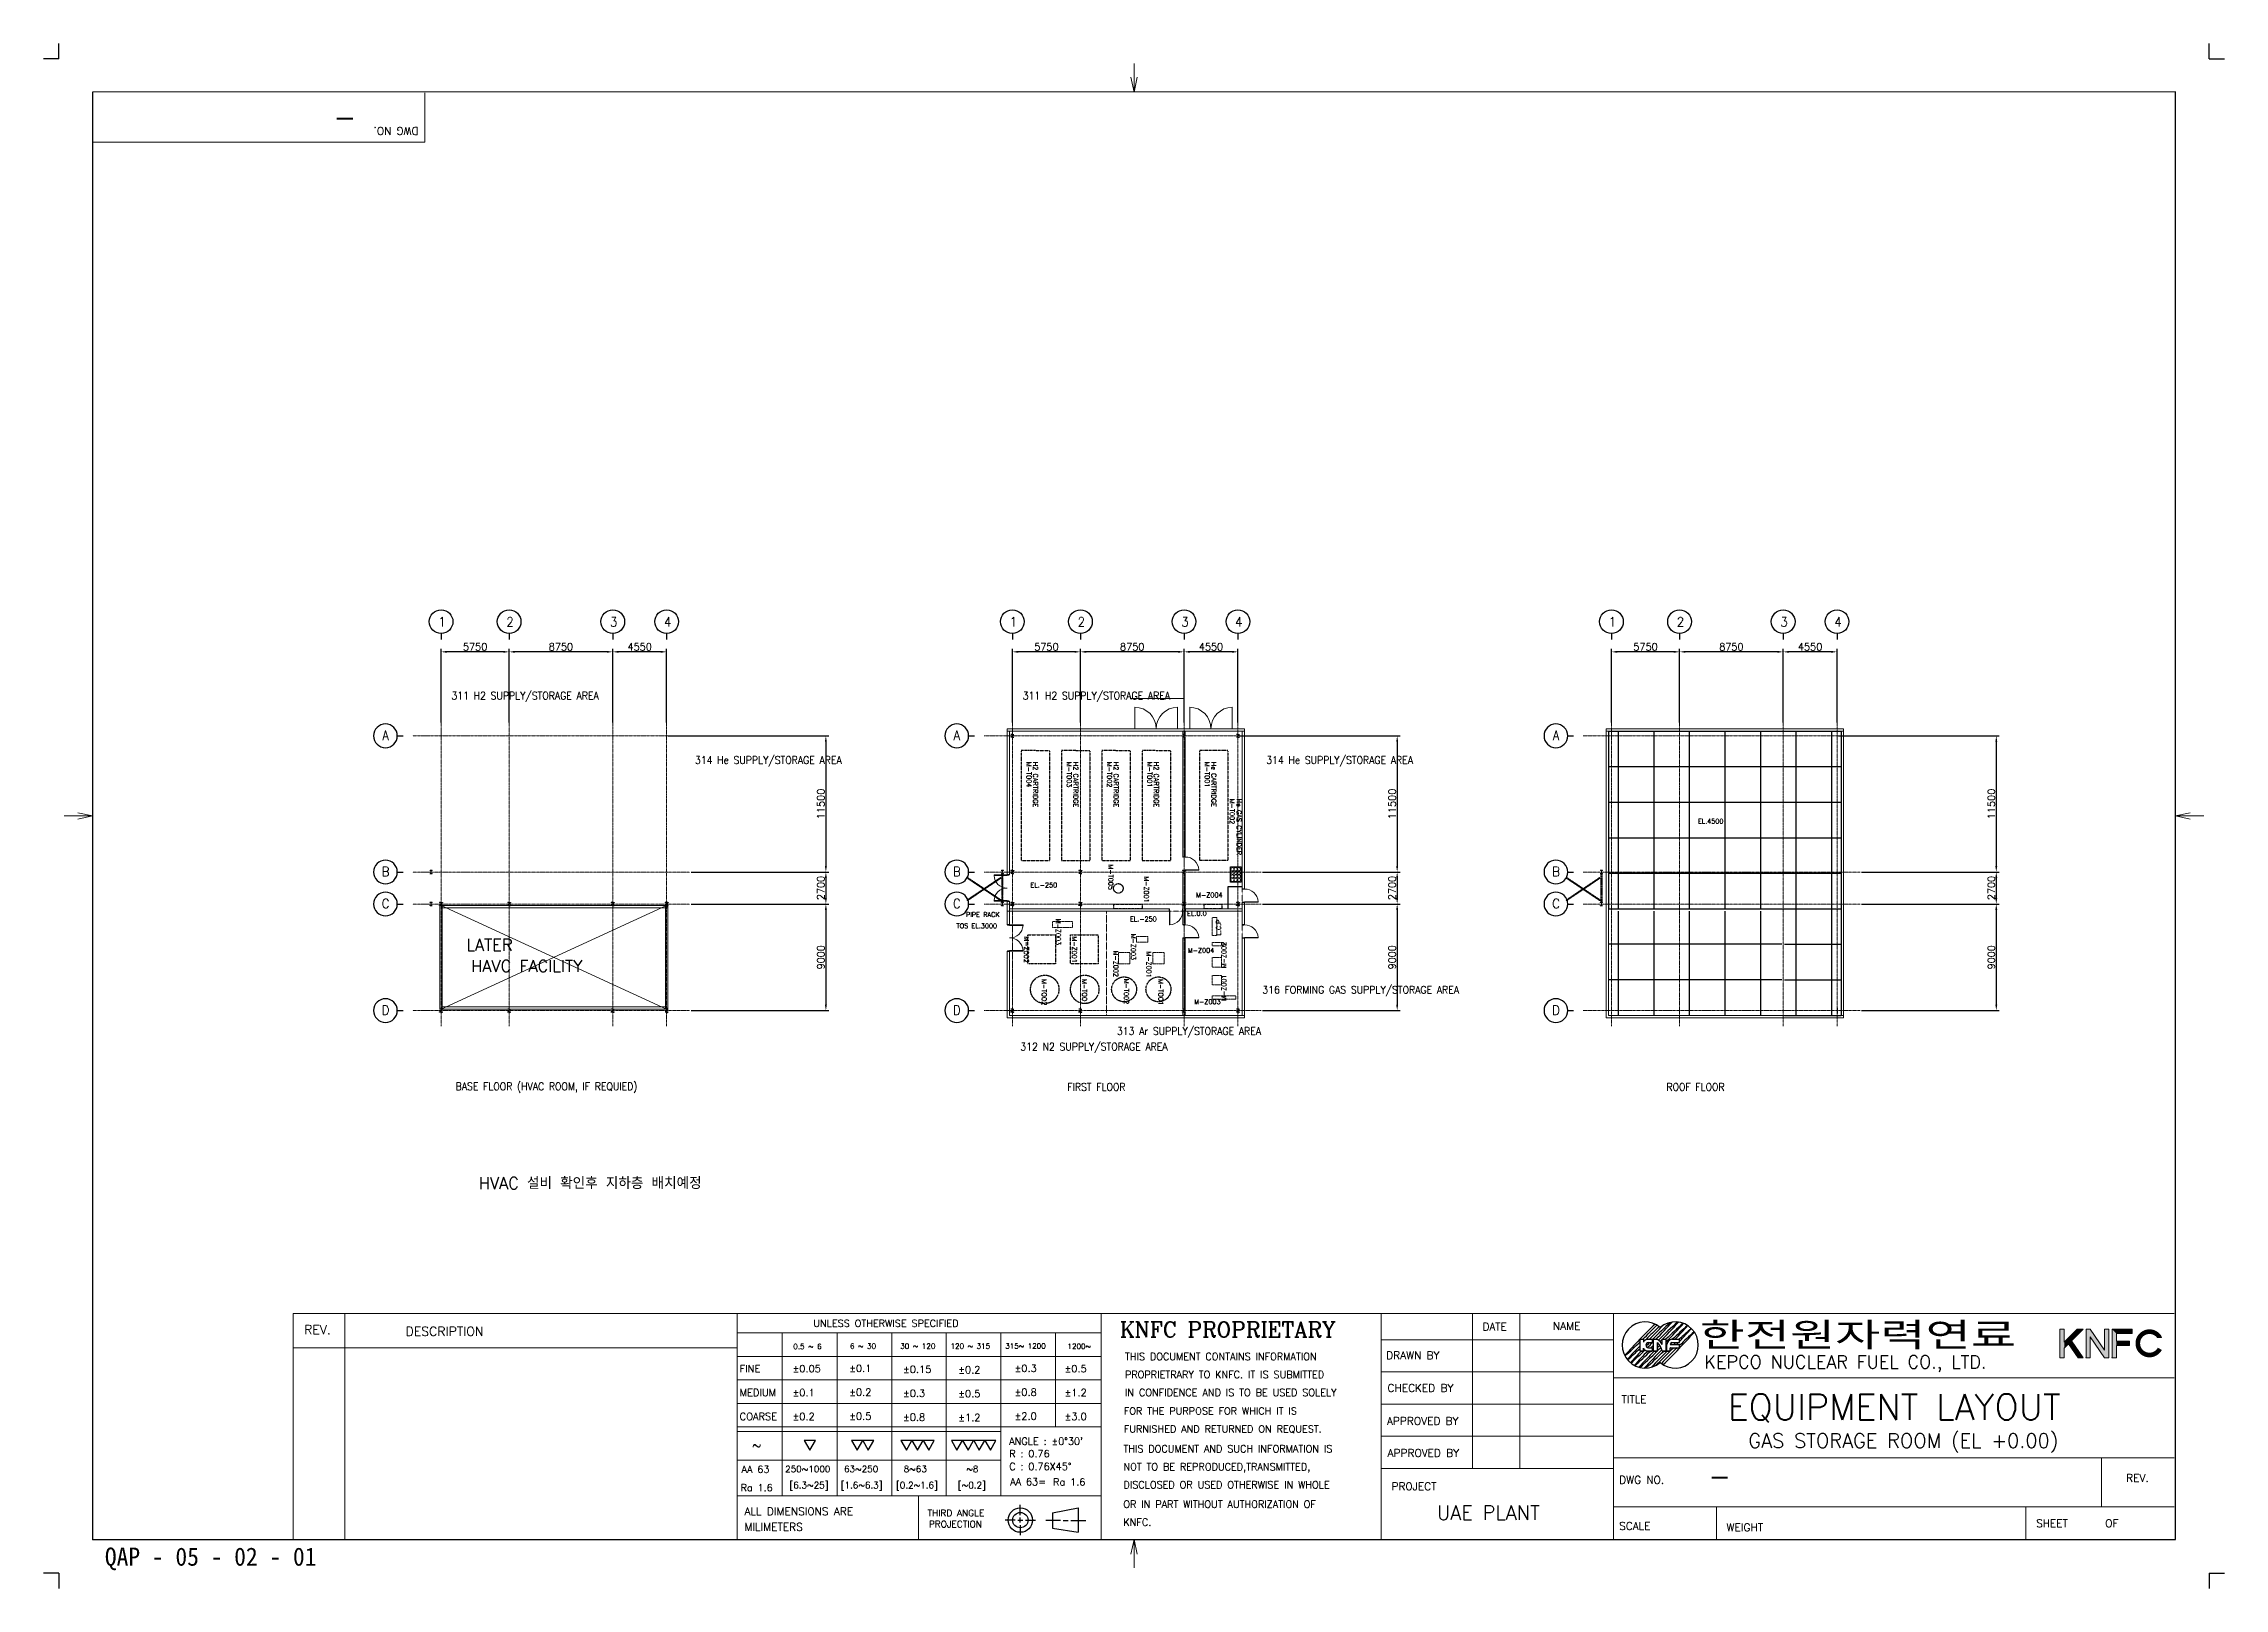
# Model space of a CAD drawing. Extents: x -59767 to 1106559, y -1290 to 1129522.
# Drawn here: x 757159 to 941333, y 999087 to 1129522 of the extents above; entities that cross this region are included whole.
import ezdxf
from ezdxf.enums import TextEntityAlignment as Align

# ---------------------------------------------------------------- set-up
doc = ezdxf.new("R2010")
doc.units = 0
for name, pattern in [('CENTER', [2, 1.25, -0.25, 0.25, -0.25]), ('HID', [3, 2, -1]), ('HIDDEN', [0.375, 0.25, -0.125]), ('MAT2', [15, 5, -1, 1, -1, 1, -1, 5]), ('PHANTOM', [2.5, 1.25, -0.25, 0.25, -0.25, 0.25, -0.25]), ('PHANTOMX2', [5, 2.5, -0.5, 0.5, -0.5, 0.5, -0.5])]:
    doc.linetypes.add(name, pattern=pattern)
doc.layers.get('0').update_dxf_attribs({"linetype": 'CONTINUOUS', "lineweight": 9})
doc.layers.get('Defpoints').update_dxf_attribs({"linetype": 'CONTINUOUS', "lineweight": 9})
for name, color, linetype in [('1', 2, 'CONTINUOUS'), ('15', 1, 'CONTINUOUS'), ('2', 4, 'CONTINUOUS'), ('7', 7, 'CONTINUOUS'), ('ELE', 7, 'CONTINUOUS'), ('HAND', 7, 'PHANTOM'), ('HATCH', 6, 'CONTINUOUS'), ('MARK', 2, 'MAT2'), ('SYMBOL', 7, 'CONTINUOUS'), ('Y', 2, 'CONTINUOUS')]:
    doc.layers.add(name, color=color, linetype=linetype)
for name, color, linetype, lineweight in [('CEN', 1, 'CENTER', 5), ('TEXT', 3, 'CONTINUOUS', 9), ('WALL', 7, 'CONTINUOUS', 9), ('WALL_200', 3, 'CONTINUOUS', 9), ('가상선', 252, 'PHANTOM', 9), ('외형선', 3, 'CONTINUOUS', 9), ('중간선', 5, 'CONTINUOUS', 9), ('치수선', 6, 'CONTINUOUS', 9)]:
    doc.layers.add(name, color=color, linetype=linetype, lineweight=lineweight)
doc.styles.add('ROMANC', font='romanc.shx', dxfattribs={"bigfont": 'whtgtxt.shx'})
doc.styles.add('ROMANS', font='romans.shx', dxfattribs={"bigfont": 'whgtxt.shx'})
doc.styles.add('ROMANT', font='ROMANT.SHX')
doc.styles.get("Standard").update_dxf_attribs({"font": 'romans.shx', "bigfont": 'whtgtxt.shx'})
doc.styles.add('굴림체', font='')
doc.styles.get('굴림체').set_extended_font_data('GulimChe')
doc.dimstyles.new('ISO-25', dxfattribs={"dimscale": 200, "dimtxt": 3, "dimasz": 2.5, "dimexe": 1.25, "dimexo": 0.625, "dimtad": 1, "dimdec": 0, "dimdsep": 46, "dimtxsty": 'Standard', "dimcen": 2.5, "dimadec": 0, "dimazin": 0, "dimtp": 0.1, "dimtm": 0.1, "dimtfac": 0.6, "dimtdec": 0, "dimtmove": 0, "dimatfit": 3, "dimfxl": 1, "dimtvp": 1, "dimtolj": 1, "dimarcsym": 0})

msp = doc.modelspace()

# ---------------------------------------------------------------- texts
at = {"layer": '1', "linetype": 'Continuous', "style": 'ROMANS'}
msp.add_text('DWG NO.', height=652.84, rotation=179.999979, dxfattribs=at).set_placement((788818.8, 1122471))
at = {"layer": '1', "linetype": 'Continuous'}
for s, height, style, p in [('REV.', 771.07, 'ROMANS', (779165.8, 1020549.5)), ('DESCRIPTION', 771.075, 'ROMANS', (787730.9, 1020401.3)), ('UNLESS OTHERWISE SPECIFIED', 598.44, 'ROMANS', (822169, 1021167.3)), ('KNFC PROPRIETARY', 1305.687, 'ROMANC', (848055.8, 1020291.1)), ('DATE', 652.84, 'ROMANS', (878669.5, 1020859.9)), ('NAME', 652.84, 'ROMANS', (884625.1, 1020913.9)), ('0.5 ~ 6', 443.39, 'ROMANS', (820471.6, 1019295.5)), ('6 ~ 30', 443.39, 'ROMANS', (825257.5, 1019325.4)), ('30 ~ 120', 443.39, 'ROMANS', (829505, 1019325.4)), ('120 ~ 315', 443.39, 'ROMANS', (833752.5, 1019325.4)), ('315~ 1200', 443.39, 'ROMANS', (838370, 1019332)), ('1200~ ', 443.39, 'ROMANS', (843631, 1019302.1)), ('THIS DOCUMENT CONTAINS INFORMATION', 598.44, 'ROMANS', (848482.4, 1018366.6)), ('DRAWN BY', 652.84, 'ROMANS', (870549.1, 1018446.4)), ('KEPCO NUCLEAR FUEL CO., LTD.', 1088.072, 'ROMANT', (897414.2, 1017664.8)), ('FINE', 609.66, 'ROMANS', (815942.1, 1017333.6)), ('%%P0.05', 609.66, 'ROMANS', (820399.9, 1017333.6)), ('%%P0.1', 609.66, 'ROMANS', (825185.8, 1017363.5)), ('%%P0.15', 609.66, 'ROMANS', (829732.4, 1017273.9)), ('%%P0.2', 609.66, 'ROMANS', (834398.7, 1017244)), ('%%P0.3', 609.66, 'ROMANS', (839154.7, 1017363.5)), ('%%P0.5', 609.66, 'ROMANS', (843372.3, 1017333.6)), ('PROPRIETRARY TO KNFC. IT IS SUBMITTED', 598.44, 'ROMANS', (848482.4, 1016846.6)), ('MEDIUM', 609.66, 'ROMANS', (815942.1, 1015314.8)), ('%%P0.1', 609.66, 'ROMANS', (820399.9, 1015314.8)), ('%%P0.2', 609.66, 'ROMANS', (825185.8, 1015344.7)), ('%%P0.3', 609.66, 'ROMANS', (829732.4, 1015255)), ('%%P0.5', 609.66, 'ROMANS', (834398.7, 1015225.2)), ('%%P0.8', 609.66, 'ROMANS', (839154.7, 1015344.7)), ('%%P1.2', 609.66, 'ROMANS', (843372.3, 1015314.8)), ('IN CONFIDENCE AND IS TO BE USED SOLELY', 598.44, 'ROMANS', (848482.4, 1015326.5)), ('CHECKED BY', 652.84, 'ROMANS', (870655.6, 1015681.2)), ('TITLE', 652.84, 'ROMANS', (890412.6, 1014718)), ('COARSE', 609.66, 'ROMANS', (815942.1, 1013296)), ('%%P0.2', 609.66, 'ROMANS', (820399.9, 1013296)), ('%%P0.5', 609.66, 'ROMANS', (825185.8, 1013325.8)), ('%%P0.8', 609.66, 'ROMANS', (829732.4, 1013236.2)), ('%%P1.2', 609.66, 'ROMANS', (834398.7, 1013206.3)), ('%%P2.0', 609.66, 'ROMANS', (839154.7, 1013325.8)), ('%%P3.0', 609.66, 'ROMANS', (843372.3, 1013296)), ('FOR THE PURPOSE FOR WHICH IT IS', 598.44, 'ROMANS', (848383.8, 1013767.2)), ('APPROVED BY', 652.843, 'ROMANS', (870613, 1012896.3)), ('~', 771.1, 'ROMANS', (816986.9, 1010782.5)), ("ANGLE : %%P0%%D30'", 598.44, 'ROMANS', (838710.5, 1011215)), ('THIS DOCUMENT AND SUCH INFORMATION IS', 598.44, 'ROMANS', (848356.9, 1010573.1)), ('FURNISHED AND RETURNED ON REQUEST.', 598.44, 'ROMANS', (848383.8, 1012247.2)), ('AA 63', 598.44, 'ROMANS', (816105.6, 1008834.5)), ('C : 0.76X45%%D', 598.44, 'ROMANS', (838710.5, 1009080.4)), ('R : 0.76', 598.44, 'ROMANS', (838710.5, 1010167.9)), ('NOT TO BE REPRODUCED,TRANSMITTED,', 598.44, 'ROMANS', (848356.9, 1009053.1)), ('APPROVED BY', 652.843, 'ROMANS', (870660.9, 1010192.8)), ('Ra 1.6', 598.44, 'ROMANS', (816022, 1007288.8)), ('AA 63=', 598.44, 'ROMANS', (838791.1, 1007787.3)), ('Ra 1.6', 598.44, 'ROMANS', (842414.5, 1007772.1)), ('DISCLOSED OR USED OTHERWISE IN WHOLE', 598.44, 'ROMANS', (848356.9, 1007533)), ('PROJECT', 652.84, 'ROMANS', (870987.7, 1007369.8)), ('DWG NO.', 652.84, 'ROMANS', (890220.9, 1007924.6)), ('REV.', 652.84, 'ROMANS', (933046.2, 1008091.8)), ('ALL DIMENSIONS ARE', 652.843, 'ROMANS', (816342.5, 1005264.1)), ('THIRD ANGLE', 556.887, 'ROMANS', (831804.2, 1005173)), ('OR IN PART WITHOUT AUTHORIZATION OF', 598.44, 'ROMANS', (848345.3, 1005897)), ('UAE PLANT', 1200, 'ROMANS', (874827.5, 1004882.5)), ('MILIMETERS', 652.84, 'ROMANS', (816342.5, 1003954.9)), ('PROJECTION', 556.89, 'ROMANS', (831922.8, 1004236.7)), ('KNFC.', 598.44, 'ROMANS', (848345.3, 1004377)), ('SCALE', 652.84, 'ROMANS', (890215.2, 1004029.4)), ('WEIGHT', 652.84, 'ROMANS', (899297.5, 1003908.1)), ('SHEET      OF', 652.843, 'ROMANS', (925427.4, 1004260.8))]:
    msp.add_text(s, height=height, dxfattribs=dict(at, style=style)).set_placement(p)
at = {"layer": '1', "style": '굴림체', "width": 1.5}
msp.add_text('한전원자력연료', height=2027.76, dxfattribs=at).set_placement((897014.2, 1019499.3))
at = {"layer": '1'}
for s, height, style, p in [('250~1000', 544.04, 'ROMANS', (819782.8, 1008895.3)), ('63~250', 544.04, 'ROMANS', (824757.3, 1008895.3)), ('8~63', 544.04, 'ROMANS', (829791.4, 1008895.3)), ('~8', 544.04, 'ROMANS', (835078.5, 1008895.3)), ('[6.3~25]', 544.04, 'ROMANS', (820142.5, 1007531.9)), ('[1.6~6.3]', 544.04, 'ROMANS', (824471.1, 1007531.9)), ('[0.2~1.6]', 544.04, 'ROMANS', (829142.3, 1007531.9)), ('[~0.2]', 544.04, 'ROMANS', (834361.9, 1007531.9)), ('QAP - 05 - 02 - 01', 1536.181, '굴림체', (762332.7, 1001000.9))]:
    msp.add_text(s, height=height, dxfattribs=dict(at, style=style)).set_placement(p)
at = {"layer": 'TEXT', "color": 7, "style": 'ROMANS', "width": 0.9}
for s, p in [('1', (790804.7, 1080698.8)), ('2', (796554.7, 1080698.8)), ('3', (805304.7, 1080698.8)), ('4', (809854.7, 1080698.8)), ('1', (839052.9, 1080698.8)), ('2', (844802.9, 1080698.8)), ('3', (853552.9, 1080698.8)), ('4', (858102.9, 1080698.8)), ('1', (889650.1, 1080698.8)), ('2', (895400.1, 1080698.8)), ('3', (904150.1, 1080698.8)), ('4', (908700.1, 1080698.8)), ('A', (786042.3, 1071112.9)), ('A', (834290.6, 1071112.9)), ('A', (884887.8, 1071112.9)), ('B', (786042.3, 1059612.9)), ('B', (834290.6, 1059612.9)), ('B', (884887.8, 1059612.9)), ('C', (786042.3, 1056912.9)), ('C', (834290.6, 1056912.9)), ('C', (884887.8, 1056912.9)), ('D', (786042.3, 1047912.7)), ('D', (834290.6, 1047912.7)), ('D', (884887.8, 1047912.7))]:
    msp.add_text(s, height=800, dxfattribs=at).set_placement(p, align=Align.MIDDLE)
at = {"layer": 'TEXT', "lineweight": 9}
for s, p in [('M-T004', (840178.2, 1068883.6)), ('H2 CARTRIDGE', (840729.6, 1068883.6)), ('M-T003', (843578.2, 1068883.6)), ('H2 CARTRIDGE', (844129.6, 1068883.6)), ('M-T002', (846978.2, 1068883.6)), ('H2 CARTRIDGE', (847529.6, 1068883.6)), ('M-T001', (850378.2, 1068883.6)), ('H2 CARTRIDGE', (850929.6, 1068883.6)), ('M-T001', (855235.7, 1068883.6)), ('He CARTRIDGE', (855787.2, 1068883.6)), ('M-T002', (857334.7, 1065769.9)), ('He GAS CYLINDER', (857919.1, 1065769.9)), ('M-T005', (847088.2, 1060221.3)), ('M-Z001', (850090.7, 1059215)), ('M-Z003', (842655.7, 1055633.8)), ('M-Z002', (839961.4, 1054135.6)), ('M-Z001', (844011, 1054135.6)), ('M-Z003', (848998.1, 1054371)), ('M-Z002', (847518.5, 1052939.7)), ('M-Z001', (850308.9, 1052872.9)), ('M-TOO2', (841469.8, 1050542.4)), ('M-TOO1', (844876, 1050542.4)), ('M-T002', (848409.2, 1050573.3)), ('M-TOO1', (851309.2, 1050542.2))]:
    msp.add_text(s, height=400, rotation=270, dxfattribs=at).set_placement(p)
for s, p in [('EL.4500', (896868.5, 1063541.4)), ('EL.-250', (840492.8, 1058155.4)), ('M-Z004', (854497.1, 1057312)), ('PIPE RACK', (835054.8, 1055663)), ('EL.-250', (848902.5, 1055287.2)), ('EL.0.0', (853733, 1055751.6)), ('TOS EL.3000', (834252, 1054707.4)), ('M-Z004', (853794.6, 1052639)), ('M-Z003', (854331.9, 1048303.2))]:
    msp.add_text(s, height=400, dxfattribs=at).set_placement(p, align=Align.BOTTOM_LEFT)
for s, p in [('L.C.P', (856710.5, 1054204.7)), ('M-Z002', (857160.6, 1051441.3)), ('M-Z001', (857160.6, 1048686.8))]:
    msp.add_text(s, height=400, rotation=90, dxfattribs=at).set_placement(p, align=Align.BOTTOM_LEFT)
at = {"layer": 'TEXT'}
for s, p in [('LATER', (794811.3, 1053422.7)), ('HAVC FACILITY', (797954.9, 1051635.1)), ('HVAC 설비 확인후 지하층 배치예정', (803321.2, 1033355.5))]:
    msp.add_text(s, height=1000, dxfattribs=at).set_placement(p, align=Align.MIDDLE)
at = {"layer": 'TEXT', "color": 2}
msp.add_text('GAS STORAGE ROOM (EL +0.00)', height=1200, dxfattribs=at).set_placement((914215.8, 1011476.8), align=Align.MIDDLE)
at = {"layer": 'TEXT', "color": 2, "insert": (899379.6, 1015496.8), "char_height": 2172.377, "attachment_point": 1, "style": 'ROMANS'}
msp.add_mtext_dynamic_manual_height_columns('{\\C2;EQUIPMENT LAYOUT}', width=35001.154, gutter_width=20, heights=[-2379.3], dxfattribs=at)
at = {"layer": 'Y', "linetype": 'Continuous', "style": 'ROMANS', "width": 0.9}
for s, p in [('311 H2 SUPPLY/STORAGE AREA', (797821, 1074421.3)), ('311 H2 SUPPLY/STORAGE AREA', (846069.3, 1074421.3)), ('314 He SUPPLY/STORAGE AREA', (818361.9, 1068980.6)), ('314 He SUPPLY/STORAGE AREA', (866610.2, 1068980.6)), ('316 FORMING GAS SUPPLY/STORAGE AREA', (868388.6, 1049583.9)), ('313 Ar SUPPLY/STORAGE AREA', (853888.1, 1046097.4)), ('312 N2 SUPPLY/STORAGE AREA', (845865, 1044781.9)), ('BASE FLOOR (HVAC ROOM, IF REQUIED)', (799631.7, 1041428.5)), ('FIRST FLOOR', (846069.3, 1041428.5)), ('ROOF FLOOR', (896666.5, 1041428.5))]:
    msp.add_text(s, height=640, dxfattribs=at).set_placement(p, align=Align.MIDDLE)
at = {"layer": '외형선', "insert": (783558.9, 1122187.3), "char_height": 1737.9, "attachment_point": 1, "rotation": 180, "style": 'ROMANS'}
msp.add_mtext_dynamic_manual_height_columns('{\\C2;-}', width=364.69, gutter_width=20, heights=[-1737.9], dxfattribs=at)
at = {"layer": '외형선', "insert": (897742.4, 1009438.7), "char_height": 1737.9, "attachment_point": 1, "style": 'ROMANS'}
msp.add_mtext_dynamic_manual_height_columns('{\\C2;-}', width=304.93, gutter_width=20, heights=[-1737.9], dxfattribs=at)

# ---------------------------------------------------------------- blocks, each defined once
blk = doc.blocks.new('H25')
at = {"color": 3}
for p, q in [((-125, 0), (-125, 125)), ((-125, 125), (-111, 125)), ((-125, 0), (-125, -125)), ((-111, 21), (-111, 125)), ((-95, 5), (0, 5)), ((95, 5), (0, 5)), ((111, 21), (111, 125)), ((125, 125), (111, 125)), ((125, 0), (125, 125)), ((125, 0), (125, -125)), ((-125, -125), (-111, -125)), ((-111, -21), (-111, -125)), ((-95, -5), (0, -5)), ((95, -5), (0, -5)), ((111, -21), (111, -125)), ((125, -125), (111, -125))]:
    blk.add_line(p, q, dxfattribs=at)
for centre, start, end in [((-95, 21), 180, 270), ((95, 21), 270, 0), ((-95, -21), 90, 180), ((95, -21), 0, 90)]:
    blk.add_arc(centre, 16, start, end, dxfattribs=at)
blk = doc.blocks.new('BUBBLE')
blk.add_line((0, -600), (0, -900))
blk.add_circle((0, 0), 600)
blk = doc.blocks.new('*D664')
at = {"layer": 'Defpoints', "color": 0}
for p in [(838973, 1078166), (838973, 1072074), (844723, 1072074)]:
    blk.add_point(p, dxfattribs=at)
at = {"layer": '치수선', "color": 0, "lineweight": -2}
for p, q in [((838973, 1072199), (838973, 1078416)), ((844223, 1078166), (839473, 1078166)), ((844723, 1072199), (844723, 1078416))]:
    blk.add_line(p, q, dxfattribs=at)
at = {"layer": '치수선', "color": 0}
for points in [[(839473, 1078250), (839473, 1078083), (838973, 1078166)], [(844223, 1078083), (844223, 1078250), (844723, 1078166)]]:
    blk.add_solid(points, dxfattribs=at)
at = {"layer": '치수선', "color": 0, "insert": (841848, 1078591), "char_height": 600, "attachment_point": 5}
blk.add_mtext('\\A1;5750', dxfattribs=at)
blk = doc.blocks.new('*D665')
at = {"layer": 'Defpoints', "color": 0}
for p in [(844723, 1078166), (844723, 1072074), (853473, 1072074)]:
    blk.add_point(p, dxfattribs=at)
at = {"layer": '치수선', "color": 0, "lineweight": -2}
for p, q in [((844723, 1072199), (844723, 1078416)), ((852973, 1078166), (845223, 1078166)), ((853473, 1072199), (853473, 1078416))]:
    blk.add_line(p, q, dxfattribs=at)
at = {"layer": '치수선', "color": 0}
for points in [[(845223, 1078250), (845223, 1078083), (844723, 1078166)], [(852973, 1078083), (852973, 1078250), (853473, 1078166)]]:
    blk.add_solid(points, dxfattribs=at)
at = {"layer": '치수선', "color": 0, "insert": (849098, 1078591), "char_height": 600, "attachment_point": 5}
blk.add_mtext('\\A1;8750', dxfattribs=at)
blk = doc.blocks.new('*D666')
at = {"layer": 'Defpoints', "color": 0}
for p in [(853473, 1078166), (853473, 1072074), (858023, 1072074)]:
    blk.add_point(p, dxfattribs=at)
at = {"layer": '치수선', "color": 0, "lineweight": -2}
for p, q in [((853473, 1072199), (853473, 1078416)), ((857523, 1078166), (853973, 1078166)), ((858023, 1072199), (858023, 1078416))]:
    blk.add_line(p, q, dxfattribs=at)
at = {"layer": '치수선', "color": 0}
for points in [[(853973, 1078250), (853973, 1078083), (853473, 1078166)], [(857523, 1078083), (857523, 1078250), (858023, 1078166)]]:
    blk.add_solid(points, dxfattribs=at)
at = {"layer": '치수선', "color": 0, "insert": (855748, 1078591), "char_height": 600, "attachment_point": 5}
blk.add_mtext('\\A1;4550', dxfattribs=at)
blk = doc.blocks.new('*D667')
at = {"layer": 'Defpoints', "color": 0}
for p in [(858028, 1071073), (859972, 1059574), (871473, 1059574)]:
    blk.add_point(p, dxfattribs=at)
at = {"layer": '치수선', "color": 0, "lineweight": -2}
for p, q in [((858153, 1071073), (871723, 1071073)), ((871473, 1070573), (871473, 1060074)), ((860097, 1059574), (871723, 1059574))]:
    blk.add_line(p, q, dxfattribs=at)
at = {"layer": '치수선', "color": 0}
for points in [[(871556, 1070573), (871389, 1070573), (871473, 1071073)], [(871389, 1060074), (871556, 1060074), (871473, 1059574)]]:
    blk.add_solid(points, dxfattribs=at)
at = {"layer": '치수선', "color": 0, "insert": (871048, 1065323), "char_height": 600, "attachment_point": 5, "rotation": 90}
blk.add_mtext('\\A1;11500', dxfattribs=at)
blk = doc.blocks.new('*D668')
at = {"layer": 'Defpoints', "color": 0}
for p in [(859972, 1059574), (859972, 1056874), (871473, 1056874)]:
    blk.add_point(p, dxfattribs=at)
at = {"layer": '치수선', "color": 0, "lineweight": -2}
for p, q in [((860097, 1059574), (871723, 1059574)), ((871473, 1059074), (871473, 1057374)), ((860097, 1056874), (871723, 1056874))]:
    blk.add_line(p, q, dxfattribs=at)
at = {"layer": '치수선', "color": 0}
for points in [[(871556, 1059074), (871389, 1059074), (871473, 1059574)], [(871389, 1057374), (871556, 1057374), (871473, 1056874)]]:
    blk.add_solid(points, dxfattribs=at)
at = {"layer": '치수선', "color": 0, "insert": (871048, 1058224), "char_height": 600, "attachment_point": 5, "rotation": 90}
blk.add_mtext('\\A1;2700', dxfattribs=at)
blk = doc.blocks.new('*D669')
at = {"layer": 'Defpoints', "color": 0}
for p in [(859972, 1056874), (859972, 1047873), (871473, 1047873)]:
    blk.add_point(p, dxfattribs=at)
at = {"layer": '치수선', "color": 0, "lineweight": -2}
for p, q in [((860097, 1056874), (871723, 1056874)), ((871473, 1056374), (871473, 1048373)), ((860097, 1047873), (871723, 1047873))]:
    blk.add_line(p, q, dxfattribs=at)
at = {"layer": '치수선', "color": 0}
for points in [[(871556, 1056374), (871389, 1056374), (871473, 1056874)], [(871389, 1048373), (871556, 1048373), (871473, 1047873)]]:
    blk.add_solid(points, dxfattribs=at)
at = {"layer": '치수선', "color": 0, "insert": (871048, 1052373), "char_height": 600, "attachment_point": 5, "rotation": 90}
blk.add_mtext('\\A1;9000', dxfattribs=at)
blk = doc.blocks.new('31')
blk.add_lwpolyline([(0, 0), (1.73, 3), (-1.73, 3)], close=True)
blk = doc.blocks.new('TEST1')
at = {"lineweight": 30}
for p, q in [((3.25, 1.04), (3.86, 1.04)), ((3.25, -1.1), (3.25, 1.04)), ((3.86, 1.04), (3.86, 0.52)), ((4.48, 1.04), (5.54, 1.04)), ((4.78, 0.43), (5.54, 0.43)), ((5.54, 0.43), (5.54, 1.04)), ((5.7, 1.04), (6.31, 1.04)), ((5.7, -1.11), (5.7, 1.03)), ((6.4, -1.11), (6.4, 0.43)), ((7.29, 1.04), (7.99, 1.04)), ((7.29, 0.12), (7.29, 1.04)), ((7.99, -1.1), (7.99, 1.04)), ((8.14, -1.1), (8.14, 0.12)), ((8.75, 0.12), (10.43, 0.12)), ((9.06, 1.04), (10.43, 1.04)), ((9.06, 0.43), (10.43, 0.43)), ((10.43, 0.43), (10.43, 1.04)), ((10.43, -0.49), (10.43, 0.12)), ((3.25, -1.1), (3.86, -1.1)), ((3.86, -1.1), (3.86, -0.58)), ((5.54, -1.1), (4.48, -1.1)), ((4.48, -1.1), (5.39, -1.1)), ((4.78, -0.49), (5.54, -0.49)), ((5.54, -1.1), (5.54, -0.49)), ((6.4, -1.1), (5.7, -1.1)), ((5.7, -1.1), (6.4, -1.1)), ((7.99, -1.1), (7.29, -1.1)), ((7.29, -1.1), (7.74, -1.1)), ((7.29, -1.1), (7.99, -1.1)), ((8.75, -1.1), (8.14, -1.1)), ((8.14, -1.1), (8.75, -1.1)), ((8.14, -1.1), (8.75, -1.1)), ((8.75, -0.49), (10.43, -0.49)), ((8.75, -1.1), (8.75, -0.49))]:
    blk.add_line(p, q, dxfattribs=at)
for p, q in [((3.86, -1.1), (3.25, -1.1)), ((6.31, -1.1), (6.4, -1.1))]:
    blk.add_line(p, q)
for centre, radius, start, end in [((4.2, 0), 4.2, 49.4584, 310.5416), ((87.12, -80.55), 115.36, 132.7964, 135.0048), ((-75.74, 82.31), 115.36, 315.2104, 317.3582), ((87.72, -81.14), 115.36, 132.3043, 134.6805), ((-75.14, 81.72), 115.36, 315.3296, 317.7507), ((9.65, 0), 4.2, 229.4584, 130.5416), ((85.94, -79.36), 115.36, 133.874, 137.817), ((-76.92, 83.5), 115.36, 312.1643, 314.0274), ((-76.92, 83.5), 115.36, 314.3739, 316.1808), ((86.53, -79.96), 115.36, 133.7708, 135.4371), ((87.12, -80.55), 115.36, 135.4167, 135.8503), ((-75.74, 82.31), 115.36, 314.1514, 314.7812), ((-76.33, 82.9), 115.36, 314.7937, 316.528), ((-75.74, 82.31), 115.36, 314.7958, 314.9024), ((-75.14, 81.72), 115.36, 314.9791, 315.0904), ((88.31, -81.74), 115.36, 134.6168, 134.6897), ((-72.77, 79.34), 115.36, 314.0522, 318.127), ((88.31, -81.74), 115.36, 132.0329, 134.1492), ((-74.55, 81.12), 115.36, 315.6822, 317.9877), ((88.9, -82.33), 115.36, 134.4343, 134.5406), ((-73.96, 80.53), 115.36, 315.8116, 316.0228), ((88.9, -82.33), 115.36, 131.8863, 133.7245), ((89.5, -82.92), 115.36, 133.7372, 133.9562), ((-73.96, 80.53), 115.36, 316.443, 318.1203), ((-73.36, 79.94), 115.36, 316.2212, 316.4309), ((89.5, -82.92), 115.36, 131.8346, 133.2965), ((-73.36, 79.94), 115.36, 316.5833, 318.1658), ((90.09, -83.52), 115.36, 131.8676, 133.671), ((86.53, -79.96), 115.36, 136.2106, 137.9077), ((-76.33, 82.9), 115.36, 312.0873, 313.619), ((87.12, -80.55), 115.36, 136.4723, 137.9111), ((-75.74, 82.31), 115.36, 312.0944, 313.816), ((87.72, -81.14), 115.36, 136.0645, 137.8303), ((-75.14, 81.72), 115.36, 312.1892, 314.1187), ((88.31, -81.74), 115.36, 135.6538, 137.657), ((-74.55, 81.12), 115.36, 312.3891, 315.0176), ((88.9, -82.33), 115.36, 135.0755, 137.3638), ((-73.96, 80.53), 115.36, 312.7425, 314.959), ((87.72, -81.14), 115.36, 135.3155, 135.6416), ((89.5, -82.92), 115.36, 134.8238, 136.8594), ((-75.14, 81.72), 115.36, 314.382, 314.4878), ((-73.36, 79.94), 115.36, 313.4685, 315.7994), ((88.31, -81.74), 115.36, 134.9315, 135.2383), ((90.09, -83.52), 115.36, 133.9688, 135.9824), ((-73.96, 80.53), 115.36, 315.262, 315.3698), ((89.5, -82.92), 115.36, 134.3917, 134.422)]:
    blk.add_arc(centre, radius, start, end)
for centre, radius, start, end in [((4.7, 0.15), 0.916, 104.4213, 156.3078), ((4.78, -0.03), 0.458, 90, 270), ((4.72, -1.5), 3.03, 32.2526, 56.381), ((4.48, -1.71), 2.87, 12.1793, 48.0482), ((9.06, 0.12), 0.916, 90, 180), ((9.06, 0.12), 0.305, 90, 180), ((4.7, -0.21), 0.916, 203.6922, 255.5787)]:
    blk.add_arc(centre, radius, start, end, dxfattribs=at)
at = {"lineweight": 30, "start_tangent": (0.995037, -0.099504), "end_tangent": (0.995037, -0.099504)}
blk.add_spline([(6.31, 1.04), (6.4, 1.03), (6.31, 1.04)], degree=3, dxfattribs=at)
blk = doc.blocks.new('*D670')
at = {"layer": 'Defpoints', "color": 0}
for p in [(889571, 1078166), (889571, 1072074), (895321, 1072074)]:
    blk.add_point(p, dxfattribs=at)
at = {"layer": '치수선', "color": 0, "lineweight": -2}
for p, q in [((889571, 1072199), (889571, 1078416)), ((894821, 1078166), (890071, 1078166)), ((895321, 1072199), (895321, 1078416))]:
    blk.add_line(p, q, dxfattribs=at)
at = {"layer": '치수선', "color": 0}
for points in [[(890071, 1078250), (890071, 1078083), (889571, 1078166)], [(894821, 1078083), (894821, 1078250), (895321, 1078166)]]:
    blk.add_solid(points, dxfattribs=at)
at = {"layer": '치수선', "color": 0, "insert": (892446, 1078591), "char_height": 600, "attachment_point": 5}
blk.add_mtext('\\A1;5750', dxfattribs=at)
blk = doc.blocks.new('*D671')
at = {"layer": 'Defpoints', "color": 0}
for p in [(895321, 1078166), (895321, 1072074), (904071, 1072074)]:
    blk.add_point(p, dxfattribs=at)
at = {"layer": '치수선', "color": 0, "lineweight": -2}
for p, q in [((895321, 1072199), (895321, 1078416)), ((903571, 1078166), (895821, 1078166)), ((904071, 1072199), (904071, 1078416))]:
    blk.add_line(p, q, dxfattribs=at)
at = {"layer": '치수선', "color": 0}
for points in [[(895821, 1078250), (895821, 1078083), (895321, 1078166)], [(903571, 1078083), (903571, 1078250), (904071, 1078166)]]:
    blk.add_solid(points, dxfattribs=at)
at = {"layer": '치수선', "color": 0, "insert": (899696, 1078591), "char_height": 600, "attachment_point": 5}
blk.add_mtext('\\A1;8750', dxfattribs=at)
blk = doc.blocks.new('*D672')
at = {"layer": 'Defpoints', "color": 0}
for p in [(904071, 1078166), (904071, 1072074), (908621, 1072074)]:
    blk.add_point(p, dxfattribs=at)
at = {"layer": '치수선', "color": 0, "lineweight": -2}
for p, q in [((904071, 1072199), (904071, 1078416)), ((908121, 1078166), (904571, 1078166)), ((908621, 1072199), (908621, 1078416))]:
    blk.add_line(p, q, dxfattribs=at)
at = {"layer": '치수선', "color": 0}
for points in [[(904571, 1078250), (904571, 1078083), (904071, 1078166)], [(908121, 1078083), (908121, 1078250), (908621, 1078166)]]:
    blk.add_solid(points, dxfattribs=at)
at = {"layer": '치수선', "color": 0, "insert": (906346, 1078591), "char_height": 600, "attachment_point": 5}
blk.add_mtext('\\A1;4550', dxfattribs=at)
blk = doc.blocks.new('*D673')
at = {"layer": 'Defpoints', "color": 0}
for p in [(908626, 1071073), (910569, 1059574), (922070, 1059574)]:
    blk.add_point(p, dxfattribs=at)
at = {"layer": '치수선', "color": 0, "lineweight": -2}
for p, q in [((908751, 1071073), (922320, 1071073)), ((922070, 1070573), (922070, 1060074)), ((910694, 1059574), (922320, 1059574))]:
    blk.add_line(p, q, dxfattribs=at)
at = {"layer": '치수선', "color": 0}
for points in [[(922153, 1070573), (921987, 1070573), (922070, 1071073)], [(921987, 1060074), (922153, 1060074), (922070, 1059574)]]:
    blk.add_solid(points, dxfattribs=at)
at = {"layer": '치수선', "color": 0, "insert": (921645, 1065323), "char_height": 600, "attachment_point": 5, "rotation": 90}
blk.add_mtext('\\A1;11500', dxfattribs=at)
blk = doc.blocks.new('*D674')
at = {"layer": 'Defpoints', "color": 0}
for p in [(910569, 1059574), (910569, 1056874), (922070, 1056874)]:
    blk.add_point(p, dxfattribs=at)
at = {"layer": '치수선', "color": 0, "lineweight": -2}
for p, q in [((910694, 1059574), (922320, 1059574)), ((922070, 1059074), (922070, 1057374)), ((910694, 1056874), (922320, 1056874))]:
    blk.add_line(p, q, dxfattribs=at)
at = {"layer": '치수선', "color": 0}
for points in [[(922153, 1059074), (921987, 1059074), (922070, 1059574)], [(921987, 1057374), (922153, 1057374), (922070, 1056874)]]:
    blk.add_solid(points, dxfattribs=at)
at = {"layer": '치수선', "color": 0, "insert": (921645, 1058224), "char_height": 600, "attachment_point": 5, "rotation": 90}
blk.add_mtext('\\A1;2700', dxfattribs=at)
blk = doc.blocks.new('*D675')
at = {"layer": 'Defpoints', "color": 0}
for p in [(910569, 1056874), (910569, 1047873), (922070, 1047873)]:
    blk.add_point(p, dxfattribs=at)
at = {"layer": '치수선', "color": 0, "lineweight": -2}
for p, q in [((910694, 1056874), (922320, 1056874)), ((922070, 1056374), (922070, 1048373)), ((910694, 1047873), (922320, 1047873))]:
    blk.add_line(p, q, dxfattribs=at)
at = {"layer": '치수선', "color": 0}
for points in [[(922153, 1056374), (921987, 1056374), (922070, 1056874)], [(921987, 1048373), (922153, 1048373), (922070, 1047873)]]:
    blk.add_solid(points, dxfattribs=at)
at = {"layer": '치수선', "color": 0, "insert": (921645, 1052373), "char_height": 600, "attachment_point": 5, "rotation": 90}
blk.add_mtext('\\A1;9000', dxfattribs=at)
blk = doc.blocks.new('*D676')
at = {"layer": 'Defpoints', "color": 0}
for p in [(790725, 1078166), (790725, 1072074), (796475, 1072074)]:
    blk.add_point(p, dxfattribs=at)
at = {"layer": '치수선', "color": 0, "lineweight": -2}
for p, q in [((790725, 1072199), (790725, 1078416)), ((795975, 1078166), (791225, 1078166)), ((796475, 1072199), (796475, 1078416))]:
    blk.add_line(p, q, dxfattribs=at)
at = {"layer": '치수선', "color": 0}
for points in [[(791225, 1078250), (791225, 1078083), (790725, 1078166)], [(795975, 1078083), (795975, 1078250), (796475, 1078166)]]:
    blk.add_solid(points, dxfattribs=at)
at = {"layer": '치수선', "color": 0, "insert": (793600, 1078591), "char_height": 600, "attachment_point": 5}
blk.add_mtext('\\A1;5750', dxfattribs=at)
blk = doc.blocks.new('*D677')
at = {"layer": 'Defpoints', "color": 0}
for p in [(796475, 1078166), (796475, 1072074), (805225, 1072074)]:
    blk.add_point(p, dxfattribs=at)
at = {"layer": '치수선', "color": 0, "lineweight": -2}
for p, q in [((796475, 1072199), (796475, 1078416)), ((804725, 1078166), (796975, 1078166)), ((805225, 1072199), (805225, 1078416))]:
    blk.add_line(p, q, dxfattribs=at)
at = {"layer": '치수선', "color": 0}
for points in [[(796975, 1078250), (796975, 1078083), (796475, 1078166)], [(804725, 1078083), (804725, 1078250), (805225, 1078166)]]:
    blk.add_solid(points, dxfattribs=at)
at = {"layer": '치수선', "color": 0, "insert": (800850, 1078591), "char_height": 600, "attachment_point": 5}
blk.add_mtext('\\A1;8750', dxfattribs=at)
blk = doc.blocks.new('*D678')
at = {"layer": 'Defpoints', "color": 0}
for p in [(805225, 1078166), (805225, 1072074), (809775, 1072074)]:
    blk.add_point(p, dxfattribs=at)
at = {"layer": '치수선', "color": 0, "lineweight": -2}
for p, q in [((805225, 1072199), (805225, 1078416)), ((809275, 1078166), (805725, 1078166)), ((809775, 1072199), (809775, 1078416))]:
    blk.add_line(p, q, dxfattribs=at)
at = {"layer": '치수선', "color": 0}
for points in [[(805725, 1078250), (805725, 1078083), (805225, 1078166)], [(809275, 1078083), (809275, 1078250), (809775, 1078166)]]:
    blk.add_solid(points, dxfattribs=at)
at = {"layer": '치수선', "color": 0, "insert": (807500, 1078591), "char_height": 600, "attachment_point": 5}
blk.add_mtext('\\A1;4550', dxfattribs=at)
blk = doc.blocks.new('*D679')
at = {"layer": 'Defpoints', "color": 0}
for p in [(809780, 1071073), (811724, 1059574), (823224, 1059574)]:
    blk.add_point(p, dxfattribs=at)
at = {"layer": '치수선', "color": 0, "lineweight": -2}
for p, q in [((809905, 1071073), (823474, 1071073)), ((823224, 1070573), (823224, 1060074)), ((811849, 1059574), (823474, 1059574))]:
    blk.add_line(p, q, dxfattribs=at)
at = {"layer": '치수선', "color": 0}
for points in [[(823308, 1070573), (823141, 1070573), (823224, 1071073)], [(823141, 1060074), (823308, 1060074), (823224, 1059574)]]:
    blk.add_solid(points, dxfattribs=at)
at = {"layer": '치수선', "color": 0, "insert": (822799, 1065323), "char_height": 600, "attachment_point": 5, "rotation": 90}
blk.add_mtext('\\A1;11500', dxfattribs=at)
blk = doc.blocks.new('*D680')
at = {"layer": 'Defpoints', "color": 0}
for p in [(811724, 1059574), (811724, 1056874), (823224, 1056874)]:
    blk.add_point(p, dxfattribs=at)
at = {"layer": '치수선', "color": 0, "lineweight": -2}
for p, q in [((811849, 1059574), (823474, 1059574)), ((823224, 1059074), (823224, 1057374)), ((811849, 1056874), (823474, 1056874))]:
    blk.add_line(p, q, dxfattribs=at)
at = {"layer": '치수선', "color": 0}
for points in [[(823308, 1059074), (823141, 1059074), (823224, 1059574)], [(823141, 1057374), (823308, 1057374), (823224, 1056874)]]:
    blk.add_solid(points, dxfattribs=at)
at = {"layer": '치수선', "color": 0, "insert": (822799, 1058224), "char_height": 600, "attachment_point": 5, "rotation": 90}
blk.add_mtext('\\A1;2700', dxfattribs=at)
blk = doc.blocks.new('*D681')
at = {"layer": 'Defpoints', "color": 0}
for p in [(811724, 1056874), (811724, 1047873), (823224, 1047873)]:
    blk.add_point(p, dxfattribs=at)
at = {"layer": '치수선', "color": 0, "lineweight": -2}
for p, q in [((811849, 1056874), (823474, 1056874)), ((823224, 1056374), (823224, 1048373)), ((811849, 1047873), (823474, 1047873))]:
    blk.add_line(p, q, dxfattribs=at)
at = {"layer": '치수선', "color": 0}
for points in [[(823308, 1056374), (823141, 1056374), (823224, 1056874)], [(823141, 1048373), (823308, 1048373), (823224, 1047873)]]:
    blk.add_solid(points, dxfattribs=at)
at = {"layer": '치수선', "color": 0, "insert": (822799, 1052373), "char_height": 600, "attachment_point": 5, "rotation": 90}
blk.add_mtext('\\A1;9000', dxfattribs=at)

# ---------------------------------------------------------------- dimensions: what is measured, and where the dimension line sits
at = {"layer": '치수선'}
for base, p1, p2, picture, middle in [((790725.2, 1078166.3), (796475.2, 1072073.5), (790725.2, 1072073.5), '*D676', (793600.2, 1078591.3)), ((796475.2, 1078166.3), (805225.2, 1072073.5), (796475.2, 1072073.5), '*D677', (800850.2, 1078591.3)), ((805225.2, 1078166.3), (809775.2, 1072073.5), (805225.2, 1072073.5), '*D678', (807500.2, 1078591.3)), ((838973.5, 1078166.3), (844723.5, 1072073.5), (838973.5, 1072073.5), '*D664', (841848.5, 1078591.3)), ((844723.5, 1078166.3), (853473.5, 1072073.5), (844723.5, 1072073.5), '*D665', (849098.5, 1078591.3)), ((853473.5, 1078166.3), (858023.5, 1072073.5), (853473.5, 1072073.5), '*D666', (855748.5, 1078591.3)), ((889570.6, 1078166.3), (895320.6, 1072073.5), (889570.6, 1072073.5), '*D670', (892445.6, 1078591.3)), ((895320.6, 1078166.3), (904070.6, 1072073.5), (895320.6, 1072073.5), '*D671', (899695.6, 1078591.3)), ((904070.6, 1078166.3), (908620.6, 1072073.5), (904070.6, 1072073.5), '*D672', (906345.6, 1078591.3))]:
    dim = msp.add_linear_dim(base=base, p1=p1, p2=p2, dimstyle='ISO-25', dxfattribs=at)
    dim.commit()
    dim.dimension.update_dxf_attribs({"geometry": picture, "text_midpoint": middle})
for base, p1, p2, picture, middle in [((823224.4, 1059573.5), (809780.2, 1071073.4), (811724, 1059573.5), '*D679', (822799.4, 1065323.5)), ((871472.7, 1059573.5), (858028.5, 1071073.4), (859972.2, 1059573.5), '*D667', (871047.7, 1065323.5)), ((922069.8, 1059573.5), (908625.6, 1071073.4), (910569.4, 1059573.5), '*D673', (921644.8, 1065323.5)), ((823224.4, 1056873.5), (811724, 1059573.5), (811724, 1056873.5), '*D680', (822799.4, 1058223.5)), ((871472.7, 1056873.5), (859972.2, 1059573.5), (859972.2, 1056873.5), '*D668', (871047.7, 1058223.5)), ((922069.8, 1056873.5), (910569.4, 1059573.5), (910569.4, 1056873.5), '*D674', (921644.8, 1058223.5)), ((823224.4, 1047873.4), (811724, 1056873.5), (811724, 1047873.4), '*D681', (822799.4, 1052373.5)), ((871472.7, 1047873.4), (859972.2, 1056873.5), (859972.2, 1047873.4), '*D669', (871047.7, 1052373.5)), ((922069.8, 1047873.4), (910569.4, 1056873.5), (910569.4, 1047873.4), '*D675', (921644.8, 1052373.5))]:
    dim = msp.add_linear_dim(base=base, p1=p1, p2=p2, angle=90, dimstyle='ISO-25', dxfattribs=at)
    dim.commit()
    dim.dimension.update_dxf_attribs({"geometry": picture, "text_midpoint": middle})

# ---------------------------------------------------------------- linework, layer by layer
for p, q in [((849245.9, 1125430.7), (849245.9, 1127834.1)), ((761288, 1064304.8), (758884.6, 1064304.8)), ((937203.7, 1064304.8), (939607.1, 1064304.8)), ((815725.1, 1009910.7), (837999.6, 1009910.7)), ((849245.9, 1003216.7), (849245.9, 1000813.3))]:
    msp.add_line(p, q)
at = {"linetype": 'Continuous'}
for p, q in [((789342.6, 1125378), (789342.6, 1121215.3)), ((849245.9, 1125430.7), (848987.1, 1126676.8)), ((849245.9, 1125430.7), (849504.6, 1126676.8)), ((761288, 1121215.3), (789342.6, 1121215.3)), ((761288, 1064304.8), (760041.9, 1064563.5)), ((937203.7, 1064304.8), (938449.8, 1064563.5)), ((761288, 1064304.8), (760041.9, 1064046)), ((937203.7, 1064304.8), (938449.8, 1064046)), ((778234.4, 1022294.8), (778234.4, 1003253.5)), ((778234.4, 1022294.8), (937090.3, 1022294.8)), ((782586.7, 1022294.8), (782586.7, 1003253.5)), ((815725.1, 1022294.8), (815725.1, 1003253.5)), ((846470.8, 1022294.8), (846470.8, 1003253.5)), ((870128.7, 1022294.8), (870128.7, 1003253.5)), ((877827.6, 1022294.8), (877827.6, 1009214.5)), ((881826.6, 1022294.8), (881826.6, 1009214.5)), ((889748.3, 1022294.8), (889748.3, 1003253.5)), ((815725.1, 1020654), (846470.8, 1020654)), ((819539.6, 1020654), (819539.6, 1006909.1)), ((824174, 1020654), (824174, 1006909.1)), ((828782.5, 1020654), (828782.5, 1006909.1)), ((833391.1, 1020654), (833391.1, 1006909.1)), ((837999.6, 1020654), (837999.6, 1006909.1)), ((842608.2, 1020654), (842608.2, 1012727.3)), ((927443, 1020966.8), (927443, 1018567.9)), ((927443, 1020966.8), (927802.8, 1020966.8)), ((927802.8, 1020966.8), (927802.8, 1019880.1)), ((927802.8, 1019880.1), (928889.6, 1020966.8)), ((928422.1, 1019990.4), (929398.5, 1020966.8)), ((928889.6, 1020966.8), (929398.5, 1020966.8)), ((778234.4, 1019393.7), (815725.1, 1019393.7)), ((815725.1, 1018672.3), (846470.8, 1018672.3)), ((870128.7, 1020079.8), (889748.3, 1020079.8)), ((927443, 1018567.9), (927802.8, 1018567.9)), ((927802.8, 1019371.2), (928163.7, 1019732.1)), ((927802.8, 1019371.2), (927802.8, 1018567.9)), ((928163.7, 1019732.1), (928978.9, 1018567.9)), ((928422.1, 1019990.4), (929418.1, 1018567.9)), ((928978.9, 1018567.9), (929418.1, 1018567.9)), ((815725.1, 1016690.6), (846470.8, 1016690.6)), ((870128.7, 1017363.5), (889748.3, 1017363.5)), ((889748.3, 1016854.4), (937090.3, 1016854.4)), ((815725.1, 1014709), (846470.8, 1014709)), ((870128.7, 1014647.2), (889748.3, 1014647.2)), ((815725.1, 1012727.3), (846470.8, 1012727.3)), ((815725.1, 1012337), (837999.6, 1012337)), ((870128.7, 1011930.8), (889748.3, 1011930.8)), ((889748.3, 1010108.4), (937090.3, 1010108.4)), ((930952.5, 1010108.4), (930952.5, 1005973.7)), ((870128.7, 1009214.5), (889748.3, 1009214.5)), ((815725.1, 1006909.1), (846470.8, 1006909.1)), ((831055.8, 1006909.1), (831055.8, 1003253.5)), ((889748.3, 1005973.7), (937090.3, 1005973.7)), ((898452.9, 1005973.7), (898452.9, 1003253.5)), ((924566.6, 1005973.7), (924566.6, 1003253.5)), ((849245.9, 1003216.7), (848987.1, 1001970.5)), ((849245.9, 1003216.7), (849504.6, 1001970.5))]:
    msp.add_line(p, q, dxfattribs=at)
at = {"color": 6, "linetype": 'PHANTOMX2'}
for p, q in [((849459.6, 1054141.4), (849459.6, 1053641.4)), ((849459.6, 1054141.4), (850409.6, 1054141.4)), ((849459.6, 1053641.4), (850409.6, 1053641.4)), ((850409.6, 1054141.4), (850409.6, 1053641.4)), ((847934.2, 1052291.4), (847934.2, 1052766.4)), ((848884.2, 1052766.4), (847934.2, 1052766.4)), ((847934.2, 1052291.4), (847934.2, 1051816.4)), ((848884.2, 1051816.4), (847934.2, 1051816.4)), ((848884.2, 1052291.4), (848884.2, 1052766.4)), ((848884.2, 1052291.4), (848884.2, 1051816.4)), ((850834.2, 1052291.4), (850834.2, 1052766.4)), ((850834.2, 1052766.4), (851784.2, 1052766.4)), ((850834.2, 1052291.4), (850834.2, 1051816.4)), ((850834.2, 1051816.4), (851784.2, 1051816.4)), ((851784.2, 1052291.4), (851784.2, 1052766.4)), ((851784.2, 1052291.4), (851784.2, 1051816.4))]:
    msp.add_line(p, q, dxfattribs=at)
at = {"color": 7, "linetype": 'Continuous'}
for p, q in [((929648.4, 1020966.8), (929648.4, 1018567.9)), ((929648.4, 1020966.8), (930008.3, 1020966.8)), ((931207.7, 1019206.9), (930008.3, 1020966.8)), ((930008.3, 1020327.9), (930008.3, 1018567.9)), ((930008.3, 1020327.9), (931207.7, 1018567.9)), ((931207.7, 1020966.8), (931207.7, 1019206.9)), ((931207.7, 1020966.8), (931567.5, 1020966.8)), ((931567.5, 1020966.8), (931567.5, 1018567.9)), ((931853.9, 1020966.8), (933532.1, 1020966.8)), ((931853.9, 1020966.8), (931853.9, 1018567.9)), ((932213.7, 1020607), (933532.1, 1020607)), ((932213.7, 1020607), (932213.7, 1019959.3)), ((933532.1, 1020966.8), (933532.1, 1020607)), ((929648.4, 1018567.9), (930008.3, 1018567.9)), ((931207.7, 1018567.9), (931567.5, 1018567.9)), ((931853.9, 1018567.9), (932213.7, 1018567.9)), ((932213.7, 1019959.3), (933321.3, 1019959.3)), ((932213.7, 1019599.4), (933321.3, 1019599.4)), ((932213.7, 1019599.4), (932213.7, 1018567.9)), ((933321.3, 1019959.3), (933321.3, 1019599.4))]:
    msp.add_line(p, q, dxfattribs=at)
at = {"color": 6, "linetype": 'PHANTOMX2'}
for points in [[(844049.3, 1055404), (844049.3, 1054904), (842349.3, 1054904), (842349.3, 1055404)], [(855834.9, 1055726.8), (856234.9, 1055726.8), (856234.9, 1054226.8), (855834.9, 1054226.8)], [(856834.9, 1053334.6), (856834.9, 1053634.6), (855834.9, 1053634.6), (855834.9, 1053334.6)], [(856634.9, 1052346.1), (856634.9, 1051546.1), (855834.9, 1051546.1), (855834.9, 1052346.1)], [(856634.9, 1050846.1), (856634.9, 1050046.1), (855834.9, 1050046.1), (855834.9, 1050846.1)], [(857834.9, 1048831.5), (857834.9, 1049131.5), (855834.9, 1049131.5), (855834.9, 1048831.5)]]:
    msp.add_lwpolyline(points, close=True, dxfattribs=at)
at = {"const_width": 391.7}
msp.add_lwpolyline([(935828.2, 1020328.3, 3.61569466), (935880.4, 1019314.9)], format="xyb", dxfattribs=at)
at = {"color": 6, "linetype": 'PHANTOMX2'}
for centre in [(857559.1, 1059809.6), (857559.1, 1059509.6), (857559.1, 1059209.6), (857559.1, 1058909.6), (857829.1, 1059809.6), (857829.1, 1059509.6), (857829.1, 1059209.6), (857829.1, 1058909.6), (858099.1, 1059809.6), (858099.1, 1059509.6), (858099.1, 1059209.6), (858099.1, 1058909.6)]:
    msp.add_circle(centre, 135, dxfattribs=at)
at = {"linetype": 'Continuous'}
msp.add_point((927443, 1018567.9), dxfattribs=at)
at = {"color": 7, "linetype": 'Continuous'}
for p in [(929648.4, 1018567.9), (931853.9, 1018567.9)]:
    msp.add_point(p, dxfattribs=at)
for points in [[(927802.8, 1018567.9), (927443, 1018567.9), (927802.8, 1020966.8), (927443, 1020966.8)], [(927802.8, 1019371.2), (927802.8, 1019880.1), (929398.5, 1020966.8), (928889.6, 1020966.8)], [(930008.3, 1018567.9), (929648.4, 1018567.9), (930008.3, 1020966.8), (929648.4, 1020966.8)], [(931207.7, 1018567.9), (931207.7, 1019206.9), (930008.3, 1020327.9), (930008.3, 1020966.8)], [(931207.7, 1018567.9), (931567.5, 1018567.9), (931207.7, 1020966.8), (931567.5, 1020966.8)], [(932213.7, 1020607), (931853.9, 1020966.8), (933532.1, 1020607), (933532.1, 1020966.8)], [(932213.7, 1018567.9), (931853.9, 1018567.9), (932213.7, 1020607), (931853.9, 1020966.8)], [(935666.6, 1020220.1), (936081.7, 1020220.1), (935990.2, 1020436.1)], [(928163.7, 1019732.1), (928422.1, 1019990.4), (928978.9, 1018567.9), (929418.1, 1018567.9)], [(932213.7, 1019599.4), (932213.7, 1019959.3), (933321.3, 1019599.4), (933321.3, 1019959.3)], [(936140.5, 1019405.6), (936054.3, 1019224.2), (936054.3, 1019224.2), (935708.8, 1019405.6)], [(935708.8, 1019405.6), (936140.5, 1019405.6), (936052.3, 1019222.2), (935708.8, 1019405.6)]]:
    msp.add_solid(points)
at = {"layer": '1'}
for p, q in [((839646.2, 1005278.2), (839646.2, 1006131.2)), ((839219.7, 1004851.6), (838366.6, 1004851.6)), ((839432.9, 1004851.6), (839859.5, 1004851.6)), ((839646.2, 1004638.4), (839646.2, 1005064.9)), ((839646.2, 1004425.1), (839646.2, 1003572.1)), ((840072.7, 1004851.6), (840925.8, 1004851.6)), ((843050.3, 1004823), (841800.9, 1004823)), ((843263.6, 1004823), (843690.1, 1004823)), ((843903.4, 1004823), (845166.1, 1004823))]:
    msp.add_line(p, q, dxfattribs=at)
at = {"layer": '1', "linetype": 'Continuous'}
for p, q in [((842359, 1005470.7), (844518, 1005883.2)), ((844518, 1005883.2), (844518, 1003820.1)), ((842359, 1005470.7), (842359, 1004175.3)), ((842359, 1004175.3), (844518, 1003820.1))]:
    msp.add_line(p, q, dxfattribs=at)
for radius in [1031.5, 647.7]:
    msp.add_circle((839646.2, 1004851.6), radius, dxfattribs=at)
at = {"layer": '15'}
for p, q in [((937203.7, 1125443.3), (761288, 1125418.1)), ((761288, 1125418.1), (761288, 1003191.5)), ((937203.7, 1003216.7), (937203.7, 1125443.3)), ((761288, 1003216.7), (937203.7, 1003216.7))]:
    msp.add_line(p, q, dxfattribs=at)
at = {"layer": '2'}
for p, q in [((758449.2, 1128231.7), (758449.2, 1129522.1)), ((940042.5, 1128231.7), (940042.5, 1129522.1)), ((758449.2, 1128231.7), (757158.8, 1128231.7)), ((940042.5, 1128231.7), (941332.9, 1128231.7)), ((758449.2, 1000377.8), (757158.8, 1000377.8)), ((758449.2, 1000377.8), (758449.2, 999087.4)), ((940042.5, 1000377.8), (940042.5, 999087.4)), ((940042.5, 1000377.8), (941332.9, 1000377.8))]:
    msp.add_line(p, q, dxfattribs=at)
at = {"layer": 'CEN'}
for p, q in [((790725.2, 1074215.3), (790725.2, 1046565.6)), ((796475.2, 1074215.3), (796475.2, 1046565.6)), ((805225.2, 1074215.8), (805225.2, 1046566.2)), ((809775.2, 1074215.8), (809775.2, 1046566.2)), ((838973.5, 1074215.3), (838973.5, 1046565.6)), ((844723.5, 1074215.3), (844723.5, 1046565.6)), ((853473.5, 1074215.8), (853473.5, 1046566.2)), ((858023.5, 1074215.8), (858023.5, 1046566.2)), ((889570.6, 1074215.3), (889570.6, 1046565.6)), ((895320.6, 1074215.3), (895320.6, 1046565.6)), ((904070.6, 1074215.8), (904070.6, 1046566.2)), ((908620.6, 1074215.8), (908620.6, 1046566.2)), ((811724, 1071073.5), (788330.6, 1071073.5)), ((790725.2, 1071373.4), (790725.2, 1070773.7)), ((859972.2, 1071073.5), (836578.9, 1071073.5)), ((838973.5, 1071373.4), (838973.5, 1070773.7)), ((910569.4, 1071073.5), (887176, 1071073.5)), ((889570.6, 1071373.4), (889570.6, 1070773.7)), ((811724, 1059573.5), (788330.6, 1059573.5)), ((859972.2, 1059573.5), (836578.9, 1059573.5)), ((838723.5, 1059998.4), (838723.5, 1059330.5)), ((838973.5, 1059873.4), (838973.5, 1059273.7)), ((844723.5, 1059873.4), (844723.5, 1059273.7)), ((910569.4, 1059573.5), (887176, 1059573.5)), ((889320.6, 1059998.4), (889320.6, 1059330.5)), ((889570.6, 1059873.4), (889570.6, 1059273.7)), ((811724, 1056873.5), (788330.6, 1056873.5)), ((796475.2, 1057114.8), (796475.2, 1056633.3)), ((805225.2, 1057115.4), (805225.2, 1056633.8)), ((859972.2, 1056873.5), (836578.9, 1056873.5)), ((844723.5, 1057114.8), (844723.5, 1056633.3)), ((853473.5, 1057115.4), (853473.5, 1056633.8)), ((910569.4, 1056873.5), (887176, 1056873.5)), ((796475.2, 1048114.7), (796475.2, 1047633.1)), ((844723.5, 1048114.7), (844723.5, 1047633.1)), ((895320.6, 1048114.7), (895320.6, 1047633.1)), ((811724, 1047873.4), (788330.6, 1047873.4)), ((859972.2, 1047873.4), (836578.9, 1047873.4)), ((910569.4, 1047873.4), (887176, 1047873.4))]:
    msp.add_line(p, q, dxfattribs=at)
at = {"layer": 'HAND', "color": 6, "linetype": 'HID'}
for p, q in [((857173.5, 1058317.1), (857173.5, 1056473.4)), ((858373.5, 1058317.1), (857173.5, 1058317.1)), ((809775.2, 1057114.8), (809775.2, 1056633.3)), ((853573.5, 1056473.4), (853573.5, 1056273.4)), ((858023.5, 1057114.8), (858023.5, 1056633.3)), ((809775.2, 1048114.7), (809775.2, 1047633.1)), ((858023.5, 1048114.7), (858023.5, 1047633.1)), ((908620.6, 1048114.7), (908620.6, 1047633.1))]:
    msp.add_line(p, q, dxfattribs=at)
at = {"layer": 'HATCH', "ltscale": 0.5}
msp.add_lwpolyline([(858285, 1060003.3), (858285, 1058718.5), (857385.9, 1058718.5), (857385.9, 1060003.3)], close=True, dxfattribs=at)
at = {"layer": 'MARK', "color": 6}
for p, q in [((853573.5, 1071198.4), (853373.5, 1071198.4)), ((839723.5, 1069848.4), (839723.5, 1060548.4)), ((840923.5, 1069848.4), (839723.5, 1069848.4)), ((840923.5, 1069848.4), (842123.5, 1069848.4)), ((842123.5, 1069848.4), (842123.5, 1060548.4)), ((843123.5, 1069848.4), (843123.5, 1060548.4)), ((844323.5, 1069848.4), (843123.5, 1069848.4)), ((844323.5, 1069848.4), (845523.5, 1069848.4)), ((845523.5, 1069848.4), (845523.5, 1060548.4)), ((846523.5, 1069848.4), (846523.5, 1060548.4)), ((847723.5, 1069848.4), (846523.5, 1069848.4)), ((847723.5, 1069848.4), (848923.5, 1069848.4)), ((848923.5, 1069848.4), (848923.5, 1060548.4)), ((849923.5, 1069848.4), (849923.5, 1060548.4)), ((851123.5, 1069848.4), (849923.5, 1069848.4)), ((851123.5, 1069848.4), (852323.5, 1069848.4)), ((852323.5, 1069848.4), (852323.5, 1060548.4)), ((857181, 1069848.4), (854781, 1069848.4)), ((854781, 1069848.4), (854781, 1060548.4)), ((857181, 1069848.4), (857181, 1060548.4)), ((839723.5, 1060548.4), (842123.5, 1060548.4)), ((843123.5, 1060548.4), (845523.5, 1060548.4)), ((846523.5, 1060548.4), (848923.5, 1060548.4)), ((849923.5, 1060548.4), (852323.5, 1060548.4)), ((857181, 1060548.4), (854781, 1060548.4))]:
    msp.add_line(p, q, dxfattribs=at)
at = {"layer": 'MARK', "color": 6, "linetype": 'Continuous'}
for p, q in [((889320.6, 1071473.4), (889320.6, 1056473.4)), ((889320.6, 1071473.4), (908970.6, 1071473.4)), ((890145.6, 1071473.4), (890145.6, 1056473.4)), ((893145.6, 1071473.4), (893145.6, 1056473.4)), ((896145.6, 1071473.4), (896145.6, 1056473.4)), ((899145.6, 1071473.4), (899145.6, 1056473.4)), ((902145.6, 1071473.4), (902145.6, 1056473.4)), ((905145.6, 1071473.4), (905145.6, 1047473.2)), ((908145.6, 1071473.4), (908145.6, 1047473.2)), ((908970.6, 1071473.4), (908970.6, 1047473.2)), ((889320.6, 1068473.4), (908970.6, 1068473.4)), ((889320.6, 1065473.4), (908970.6, 1065473.4)), ((889320.6, 1062473.4), (908970.6, 1062473.4)), ((889320.6, 1059473.4), (908970.6, 1059473.4)), ((889320.6, 1056473.4), (908970.6, 1056473.4)), ((890145.6, 1056273.4), (890145.6, 1047473.2)), ((893145.6, 1056273.4), (893145.6, 1047473.2)), ((896145.6, 1056273.4), (896145.6, 1047473.2)), ((899145.6, 1056273.4), (899145.6, 1047473.2)), ((902145.6, 1056273.4), (902145.6, 1047473.2)), ((903970.6, 1053473.4), (889320.6, 1053473.4, 0)), ((904170.6, 1053473.4), (908970.6, 1053473.4)), ((903970.6, 1050473.4), (889320.6, 1050473.4, 0)), ((904170.6, 1050473.4), (908970.6, 1050473.4)), ((904170.6, 1047473.4), (908970.6, 1047473.4))]:
    msp.add_line(p, q, dxfattribs=at)
at = {"layer": 'MARK', "color": 6}
for points in [[(849940, 1056873.4), (849940, 1056473.4), (847540, 1056473.4), (847540, 1056873.4)], [(856677.2, 1056873.4), (856677.2, 1056473.4), (855177.2, 1056473.4), (855177.2, 1056873.4)], [(842627.9, 1054266.4), (842627.9, 1051816.4), (840287.9, 1051816.4), (840287.9, 1054266.4)], [(846224.5, 1054266.4), (846224.5, 1051816.4), (843884.5, 1051816.4), (843884.5, 1054266.4)]]:
    msp.add_lwpolyline(points, close=True, dxfattribs=at)
for centre, radius in [((847923.5, 1058193.8), 400), ((841708, 1049666.9), 1200), ((845087.6, 1049666.9), 1200), ((848409.2, 1049666.9), 1050), ((851309.2, 1049666.9), 1050)]:
    msp.add_circle(centre, radius, dxfattribs=at)
at = {"layer": 'WALL', "color": 0}
for p, q in [((853553.5, 1060861.9), (853393.5, 1060861.9)), ((838523.5, 1059323.5), (837423.5, 1059323.5)), ((837423.5, 1059323.5), (837423.5, 1059283.5)), ((838523.5, 1059283.5), (837423.5, 1059283.5)), ((838523.5, 1059283.5), (838523.5, 1059323.5)), ((838543.5, 1059358.5), (838703.5, 1059358.5)), ((853553.5, 1059698.9), (853393.5, 1059698.9)), ((853573.5, 1059766.9), (854723.5, 1059766.9)), ((853573.5, 1059726.9), (853573.5, 1059766.9)), ((853573.5, 1059726.9), (854723.5, 1059726.9)), ((854723.5, 1059726.9), (854723.5, 1059766.9)), ((837423.5, 1057123.5), (837423.5, 1057163.5)), ((838523.5, 1057163.5), (837423.5, 1057163.5)), ((838523.5, 1057116.5), (838523.5, 1057163.5)), ((858553.5, 1058161.4), (858393.5, 1058161.4)), ((838523.5, 1057123.5), (837423.5, 1057123.5)), ((838543.5, 1057088.5), (838703.5, 1057088.5)), ((852210.5, 1056293.4), (852210.5, 1056453.4)), ((852238.5, 1056273.4), (852238.5, 1055123.4)), ((852238.5, 1056273.4), (852278.5, 1056273.4)), ((852278.5, 1056273.4), (852278.5, 1055123.4)), ((853373.5, 1056293.4), (853373.5, 1056453.4)), ((858553.5, 1056998.4), (858393.5, 1056998.4)), ((858573.5, 1057066.4), (859723.5, 1057066.4)), ((858573.5, 1057026.4), (858573.5, 1057066.4)), ((858573.5, 1057026.4), (859723.5, 1057026.4)), ((859723.5, 1057026.4), (859723.5, 1057066.4)), ((838703.5, 1055140.7), (838543.5, 1055140.7)), ((838723.5, 1055112.7), (839873.5, 1055112.7)), ((838723.5, 1055072.7), (838723.5, 1055112.7)), ((838723.5, 1055072.7), (839873.5, 1055072.7)), ((839873.5, 1055072.7), (839873.5, 1055112.7)), ((852238.5, 1055123.4), (852278.5, 1055123.4)), ((853553.5, 1055140.7), (853393.5, 1055140.7)), ((853553.5, 1053977.7), (853393.5, 1053977.7)), ((853573.5, 1054045.7), (854723.5, 1054045.7)), ((853573.5, 1054005.7), (853573.5, 1054045.7)), ((853573.5, 1054005.7), (854723.5, 1054005.7)), ((854723.5, 1054005.7), (854723.5, 1054045.7)), ((858553.5, 1055140.7, 0.2), (858393.5, 1055140.7, 0.2)), ((858553.5, 1053977.7, 0.2), (858393.5, 1053977.7, 0.2)), ((858573.5, 1054045.7, 0.2), (859723.5, 1054045.7, 0.2)), ((858573.5, 1054005.7, 0.2), (858573.5, 1054045.7, 0.2)), ((858573.5, 1054005.7, 0.2), (859723.5, 1054005.7, 0.2)), ((859723.5, 1054005.7, 0.2), (859723.5, 1054045.7, 0.2)), ((838703.5, 1052870.7), (838543.5, 1052870.7)), ((838723.5, 1052938.7), (839873.5, 1052938.7)), ((838723.5, 1052898.7), (838723.5, 1052938.7)), ((838723.5, 1052898.7), (839873.5, 1052898.7)), ((839873.5, 1052898.7), (839873.5, 1052938.7))]:
    msp.add_line(p, q, dxfattribs=at)
for points in [[(853573.5, 1060861.9), (853373.5, 1060861.9), (853373.5, 1060833.9), (853413.5, 1060833.9), (853413.5, 1060821.9), (853533.5, 1060821.9), (853533.5, 1060833.9), (853573.5, 1060833.9)], [(838523.5, 1059358.5), (838723.5, 1059358.5), (838723.5, 1059330.5), (838683.5, 1059330.5), (838683.5, 1059318.5), (838563.5, 1059318.5), (838563.5, 1059330.5), (838523.5, 1059330.5)], [(853573.5, 1059698.9), (853373.5, 1059698.9), (853373.5, 1059726.9), (853413.5, 1059726.9), (853413.5, 1059738.9), (853533.5, 1059738.9), (853533.5, 1059726.9), (853573.5, 1059726.9)], [(858573.5, 1058161.4), (858373.5, 1058161.4), (858373.5, 1058133.4), (858413.5, 1058133.4), (858413.5, 1058121.4), (858533.5, 1058121.4), (858533.5, 1058133.4), (858573.5, 1058133.4)], [(838523.5, 1057088.5), (838723.5, 1057088.5), (838723.5, 1057116.5), (838683.5, 1057116.5), (838683.5, 1057128.5), (838563.5, 1057128.5), (838563.5, 1057116.5), (838523.5, 1057116.5)], [(852210.5, 1056273.4), (852210.5, 1056473.4), (852238.5, 1056473.4), (852238.5, 1056433.4), (852250.5, 1056433.4), (852250.5, 1056313.4), (852238.5, 1056313.4), (852238.5, 1056273.4)], [(853373.5, 1056273.4), (853373.5, 1056473.4), (853345.5, 1056473.4), (853345.5, 1056433.4), (853333.5, 1056433.4), (853333.5, 1056313.4), (853345.5, 1056313.4), (853345.5, 1056273.4)], [(858573.5, 1056998.4), (858373.5, 1056998.4), (858373.5, 1057026.4), (858413.5, 1057026.4), (858413.5, 1057038.4), (858533.5, 1057038.4), (858533.5, 1057026.4), (858573.5, 1057026.4)], [(838723.5, 1055140.7), (838523.5, 1055140.7), (838523.5, 1055112.7), (838563.5, 1055112.7), (838563.5, 1055100.7), (838683.5, 1055100.7), (838683.5, 1055112.7), (838723.5, 1055112.7)], [(853573.5, 1055140.7), (853373.5, 1055140.7), (853373.5, 1055112.7), (853413.5, 1055112.7), (853413.5, 1055100.7), (853533.5, 1055100.7), (853533.5, 1055112.7), (853573.5, 1055112.7)], [(853573.5, 1053977.7), (853373.5, 1053977.7), (853373.5, 1054005.7), (853413.5, 1054005.7), (853413.5, 1054017.7), (853533.5, 1054017.7), (853533.5, 1054005.7), (853573.5, 1054005.7)], [(838723.5, 1052870.7), (838523.5, 1052870.7), (838523.5, 1052898.7), (838563.5, 1052898.7), (838563.5, 1052910.7), (838683.5, 1052910.7), (838683.5, 1052898.7), (838723.5, 1052898.7)]]:
    msp.add_lwpolyline(points, close=True, dxfattribs=at)
at = {"layer": 'WALL', "color": 0, "elevation": 0.2}
for points in [[(858573.5, 1055140.7), (858373.5, 1055140.7), (858373.5, 1055112.7), (858413.5, 1055112.7), (858413.5, 1055100.7), (858533.5, 1055100.7), (858533.5, 1055112.7), (858573.5, 1055112.7)], [(858573.5, 1053977.7), (858373.5, 1053977.7), (858373.5, 1054005.7), (858413.5, 1054005.7), (858413.5, 1054017.7), (858533.5, 1054017.7), (858533.5, 1054005.7), (858573.5, 1054005.7)]]:
    msp.add_lwpolyline(points, close=True, dxfattribs=at)
at = {"layer": 'WALL', "color": 0}
for centre, radius, start, end in [((838523.5, 1059323.5), 1100, 182.083942, 270), ((853610.1, 1059720.9), 1113.6, 2.365258, 91.886658), ((838523.5, 1057123.5), 1100, 90, 177.916058), ((858610.1, 1057020.4), 1113.6, 2.365258, 91.886658), ((852232.5, 1056236.7), 1113.6, 272.365258, 1.886658), ((838760.1, 1055118.7), 1113.6, 268.113342, 357.634742), ((838760.1, 1052892.8), 1113.6, 2.365258, 91.886658), ((853610.1, 1053999.8), 1113.6, 2.365258, 91.886658), ((858610.1, 1053999.8, 0.2), 1113.6, 2.365258, 91.886658)]:
    msp.add_arc(centre, radius, start, end, dxfattribs=at)
at = {"layer": 'WALL_200', "ltscale": 0.5}
for p, q in [((849323.5, 1071663.8), (849323.5, 1073492.3)), ((852923.5, 1073492.3), (852923.5, 1071663.8)), ((853948.5, 1071663.8), (853948.5, 1073492.3)), ((857548.5, 1071663.8), (857548.5, 1073492.3)), ((858573.5, 1071663.8), (838523.5, 1071663.8)), ((838523.5, 1071473.4), (838523.5, 1071663.8)), ((838523.5, 1071473.4), (838523.5, 1059283.5)), ((838523.5, 1071473.4), (858573.5, 1071473.4)), ((838723.5, 1071473.4), (838723.5, 1059330.5)), ((853373.5, 1071198.4), (853373.5, 1071473.4)), ((853373.5, 1070948.4, -1), (853373.5, 1060833.9, 0)), ((853573.5, 1071198.4), (853573.5, 1071473.4)), ((853573.5, 1070948.4, -1), (853573.5, 1060833.9, 0)), ((858373.5, 1071473.4), (858373.5, 1058161.4, -1)), ((858573.5, 1071473.4), (858573.5, 1071663.8)), ((858573.5, 1071498.4), (858573.5, 1058161.4, -1)), ((909170.6, 1071663.8), (889120.6, 1071663.8)), ((889120.6, 1071473.4), (889120.6, 1071663.8)), ((889120.6, 1071473.4), (889120.6, 1052898.7, -1)), ((889120.6, 1071473.4), (909170.6, 1071473.4)), ((889320.6, 1071473.4), (889320.6, 1052938.7, -1)), ((908970.6, 1071473.4), (908970.6, 1058161.4, -1)), ((909170.6, 1071473.4), (909170.6, 1071663.8)), ((909170.6, 1071498.4), (909170.6, 1054045.7, -0.7)), ((853373.5, 1059448.9, -1), (853373.5, 1056998.9, -0.4)), ((853573.5, 1059448.9, -1), (853573.5, 1056998.9, -0.4)), ((790630.2, 1056748.4, 0.2), (790630.2, 1047998.2, 0.2)), ((809880.2, 1056748.4, -1.4), (790830.2, 1056748.4, 0)), ((790830.2, 1056748.4, 0.2), (790830.2, 1047998.2, 0.2)), ((809880.2, 1056548.4, -1.4), (790830.2, 1056548.4, 0)), ((809680.2, 1056748.4, 0.2), (809680.2, 1047998.2, 0.2)), ((809880.2, 1056748.4, 0.2), (809880.2, 1047998.2, 0.2)), ((838523.5, 1057073.4), (838523.5, 1056273.4)), ((852265.9, 1056273.4), (838523.5, 1056273.4)), ((838523.5, 1055112.7), (838523.5, 1056273.4)), ((838723.5, 1056273.4), (838723.5, 1057088.5)), ((852238.5, 1056473.4, -1), (838723.5, 1056473.4)), ((838723.5, 1055112.7), (838723.5, 1056273.4)), ((853373.5, 1056748.9, -0.4), (853373.5, 1055112.7)), ((853573.5, 1056748.9, -0.4), (853573.5, 1055112.7)), ((858373.5, 1056473.4, -1), (853573.5, 1056473.4)), ((858373.5, 1056273.4), (853573.5, 1056273.4)), ((858373.5, 1057026.4), (858373.5, 1055112.7)), ((858573.5, 1056998.4, -1), (858573.5, 1055112.7, -0.8)), ((903970.6, 1056473.4, -0.1), (904170.6, 1056473.4, -0.1)), ((853373.5, 1054005.7), (853373.5, 1047998.7)), ((853573.5, 1054045.7), (853573.5, 1047998.7)), ((858373.5, 1054005.7), (858373.5, 1047473.2)), ((858573.5, 1054045.7, -0.7), (858573.5, 1047273.2)), ((908970.6, 1054005.7), (908970.6, 1047473.2)), ((909170.6, 1054045.7, -0.7), (909170.6, 1047273.2)), ((838523.5, 1047273.2), (838523.5, 1052898.7)), ((838723.5, 1047473.2), (838723.5, 1052938.7)), ((889120.6, 1047273.2), (889120.6, 1052898.7)), ((889320.6, 1047473.2), (889320.6, 1052938.7)), ((809680.2, 1048198.2, -1.4), (790830.2, 1048198.2, 0)), ((809650.2, 1047998.2, -1.4), (790830.2, 1047998.2, 0)), ((858573.5, 1047273.2), (838523.5, 1047273.2)), ((858573.5, 1047473.2), (838723.5, 1047473.2)), ((853373.5, 1047748.7), (853373.5, 1047473.2)), ((853573.5, 1047748.7), (853573.5, 1047473.2)), ((909170.6, 1047273.2), (889120.6, 1047273.2)), ((909170.6, 1047473.2), (889320.6, 1047473.2))]:
    msp.add_line(p, q, dxfattribs=at)
for centre, start, end in [((849294.7, 1071663.8), 0, 89.099825), ((852952.2, 1071663.8), 90.900175, 180), ((853919.7, 1071663.8), 0, 89.099825), ((857577.2, 1071663.8), 90.900175, 180)]:
    msp.add_arc(centre, 1828.7, start, end, dxfattribs=at)
at = {"layer": '가상선', "color": 2, "lineweight": 9}
for p, q in [((786937.2, 1059123.5), (786895.4, 1059061.3)), ((835143.6, 1057215.8), (837986, 1059123.5)), ((835185.4, 1059123.5), (835143.6, 1059061.3)), ((836518.4, 1058138.5), (835143.6, 1059061.3)), ((836524.7, 1058142.8), (835147.5, 1059067.1)), ((835181.5, 1057159.4), (838023.9, 1059067.1)), ((836585.7, 1058183.7), (835185.4, 1059123.5)), ((835185.4, 1057153.5), (838027.8, 1059061.3)), ((837986, 1059123.5), (838027.8, 1059061.3)), ((838073.5, 1057023.5), (838073.5, 1059423.5)), ((838120.5, 1057023.5), (838120.5, 1059423.5)), ((838126.5, 1057023.5), (838126.5, 1059423.5)), ((838173.5, 1057023.5), (838173.5, 1059423.5)), ((885740.8, 1057215.8), (888583.1, 1059123.5)), ((885782.6, 1059123.5), (885740.8, 1059061.3)), ((887115.6, 1058138.5), (885740.8, 1059061.3)), ((887121.9, 1058142.8), (885744.7, 1059067.1)), ((885778.7, 1057159.4), (888621, 1059067.1)), ((887182.9, 1058183.7), (885782.6, 1059123.5)), ((885782.6, 1057153.5), (888624.9, 1059061.3)), ((888670.6, 1057023.5), (888670.6, 1059423.5)), ((888717.6, 1057023.5), (888717.6, 1059423.5)), ((888723.6, 1057023.5), (888723.6, 1059423.5)), ((888770.6, 1057023.5), (888770.6, 1059423.5)), ((835185.4, 1057153.5), (835143.6, 1057215.8)), ((837986, 1057153.5), (836585.7, 1058093.4)), ((837989.9, 1057159.4), (836592, 1058097.6)), ((838027.8, 1057215.8), (836653, 1058138.5)), ((837986, 1057153.5), (838027.8, 1057215.8)), ((885782.6, 1057153.5), (885740.8, 1057215.8)), ((888583.1, 1057153.5), (887182.9, 1058093.4)), ((888587, 1057159.4), (887189.1, 1058097.6)), ((888624.9, 1057215.8), (887250.2, 1058138.5))]:
    msp.add_line(p, q, dxfattribs=at)
for points in [[(789897.7, 1059709.5), (789975.2, 1059709.5), (789975.2, 1059723.5), (789775.2, 1059723.5), (789775.2, 1059709.5), (789852.7, 1059709.5, -0.41421356), (789870.7, 1059691.5), (789870.7, 1059455.5, -0.41421356), (789852.7, 1059437.5), (789775.2, 1059437.5), (789775.2, 1059423.5), (789975.2, 1059423.5), (789975.2, 1059437.5), (789897.7, 1059437.5, -0.41421356), (789879.7, 1059455.5), (789879.7, 1059691.5, -0.41421356)], [(838146, 1059709.5), (838223.5, 1059709.5), (838223.5, 1059723.5), (838023.5, 1059723.5), (838023.5, 1059709.5), (838101, 1059709.5, -0.41421356), (838119, 1059691.5), (838119, 1059455.5, -0.41421356), (838101, 1059437.5), (838023.5, 1059437.5), (838023.5, 1059423.5), (838223.5, 1059423.5), (838223.5, 1059437.5), (838146, 1059437.5, -0.41421356), (838128, 1059455.5), (838128, 1059691.5, -0.41421356)], [(888743.1, 1059709.5), (888820.6, 1059709.5), (888820.6, 1059723.5), (888620.6, 1059723.5), (888620.6, 1059709.5), (888698.1, 1059709.5, -0.41421356), (888716.1, 1059691.5), (888716.1, 1059455.5, -0.41421356), (888698.1, 1059437.5), (888620.6, 1059437.5), (888620.6, 1059423.5), (888820.6, 1059423.5), (888820.6, 1059437.5), (888743.1, 1059437.5, -0.41421356), (888725.1, 1059455.5), (888725.1, 1059691.5, -0.41421356)], [(789897.7, 1056737.5), (789975.2, 1056737.5), (789975.2, 1056723.5), (789775.2, 1056723.5), (789775.2, 1056737.5), (789852.7, 1056737.5, 0.41421356), (789870.7, 1056755.5), (789870.7, 1056991.5, 0.41421356), (789852.7, 1057009.5), (789775.2, 1057009.5), (789775.2, 1057023.5), (789975.2, 1057023.5), (789975.2, 1057009.5), (789897.7, 1057009.5, 0.41421356), (789879.7, 1056991.5), (789879.7, 1056755.5, 0.41421356)], [(838146, 1056737.5), (838223.5, 1056737.5), (838223.5, 1056723.5), (838023.5, 1056723.5), (838023.5, 1056737.5), (838101, 1056737.5, 0.41421356), (838119, 1056755.5), (838119, 1056991.5, 0.41421356), (838101, 1057009.5), (838023.5, 1057009.5), (838023.5, 1057023.5), (838223.5, 1057023.5), (838223.5, 1057009.5), (838146, 1057009.5, 0.41421356), (838128, 1056991.5), (838128, 1056755.5, 0.41421356)], [(888743.1, 1056737.5), (888820.6, 1056737.5), (888820.6, 1056723.5), (888620.6, 1056723.5), (888620.6, 1056737.5), (888698.1, 1056737.5, 0.41421356), (888716.1, 1056755.5), (888716.1, 1056991.5, 0.41421356), (888698.1, 1057009.5), (888620.6, 1057009.5), (888620.6, 1057023.5), (888820.6, 1057023.5), (888820.6, 1057009.5), (888743.1, 1057009.5, 0.41421356), (888725.1, 1056991.5), (888725.1, 1056755.5, 0.41421356)]]:
    msp.add_lwpolyline(points, format="xyb", close=True, dxfattribs=at)
at = {"layer": '중간선', "color": 2}
for p, q in [((853473.5, 1074215.8), (848923.5, 1074215.8)), ((809775.2, 1056748.4), (790725.2, 1047998.2)), ((790725.2, 1056748.4), (809775.2, 1047998.2))]:
    msp.add_line(p, q, dxfattribs=at)
at = {"layer": '중간선', "color": 2, "linetype": 'HIDDEN', "ltscale": 1.5}
for points in [[(853473.5, 1071473.4), (858373.5, 1071473.4), (858373.5, 1056473.4), (853473.5, 1056473.4)], [(846923.6, 1047473.2), (838973.5, 1047473.2), (838973.5, 1056273.4), (846923.6, 1056273.4)], [(853473.5, 1047473.2), (846923.6, 1047473.2), (846923.6, 1056273.4), (853473.5, 1056273.4)], [(853473.5, 1056273.4), (858373.5, 1056273.4), (858373.5, 1047473.2), (853473.5, 1047473.2)]]:
    msp.add_lwpolyline(points, close=True, dxfattribs=at)

# ---------------------------------------------------------------- block references
at = {"layer": '1'}
for name, p, xscale, yscale, zscale in [('TEST1', (890471.6, 1019637.4), 464.5244719174162, 464.5244719174162, 464.5244719174162), ('31', (821868.7, 1010761.1), 272.0180361076714, 272.0180361076714, 272.0180361076714), ('31', (825864.2, 1010761.1), 272.0180361076714, 272.0180361076714, 272.0180361076714), ('31', (826806.5, 1010761.1), 272.0180361076714, 272.0180361076714, 272.0180361076714), ('31', (830021.7, 1010761.1), 272.0180361076714, 272.0180361076714, 272.0180361076714), ('31', (830964, 1010761.1), 272.0180361076714, 272.0180361076714, 272.0180361076714), ('31', (831906.3, 1010761.1), 272.0180361076714, 272.0180361076714, 272.0180361076714), ('31', (834291.8, 1010761.1), 272.0180361076714, 272.0180361076714, 272.0180361076714), ('31', (835234.1, 1010761.1), 272.0180361076714, 272.0180361076714, 272.0180361076714), ('31', (836176.4, 1010761.1), 272.0180361076714, 272.0180361076714, 272.0180361076714), ('31', (837118.7, 1010761.1), 272.0180361076714, 272.0180361076714, 272.0180361076714)]:
    msp.add_blockref(name, p, dxfattribs=dict(at, xscale=xscale, yscale=yscale, zscale=zscale))
at = {"layer": '7', "color": 7, "xscale": 1.666666666627862, "yscale": 1.666666666627862, "zscale": 1.666666666627862}
for p in [(790725.2, 1080716.3), (796475.2, 1080716.3), (805225.2, 1080716.3), (809775.2, 1080716.3), (838973.5, 1080716.3), (844723.5, 1080716.3), (853473.5, 1080716.3), (858023.5, 1080716.3), (889570.6, 1080716.3), (895320.6, 1080716.3), (904070.6, 1080716.3), (908620.6, 1080716.3)]:
    msp.add_blockref('BUBBLE', p, dxfattribs=at)
at = {"layer": '7', "color": 7, "xscale": -1.666666666627862, "yscale": 1.666666666627862, "zscale": 1.666666666627862}
for p, rotation in [((786030.6, 1071073.5), 89.9999999999998), ((834278.9, 1071073.5), 89.9999999999998), ((884876, 1071073.5), 89.9999999999998), ((786030.6, 1059573.5), 89.99999999999979), ((834278.9, 1059573.5), 89.9999999999998), ((884876, 1059573.5), 89.99999999999979), ((786030.6, 1056873.5), 89.99999999999979), ((834278.9, 1056873.5), 89.9999999999998), ((884876, 1056873.5), 89.99999999999979), ((786030.6, 1047873.4), 89.99999999999979), ((834278.9, 1047873.4), 89.9999999999998), ((884876, 1047873.4), 89.99999999999979)]:
    msp.add_blockref('BUBBLE', p, dxfattribs=dict(at, rotation=rotation))
at = {"layer": 'ELE', "rotation": 270}
for p in [(838973.5, 1071073.4), (853473.5, 1071073.4), (858023.5, 1071073.4), (790725.2, 1056873.4), (796475.2, 1056873.4), (805225.2, 1056873.9), (838973.5, 1056873.4), (844723.5, 1056873.4), (853473.5, 1056873.9), (790725.2, 1047873.2), (796475.2, 1047873.2), (805225.2, 1047873.7), (838973.5, 1047873.2), (844723.5, 1047873.2), (853473.5, 1047873.7)]:
    msp.add_blockref('H25', p, dxfattribs=at)
at = {"layer": 'HAND', "color": 6, "linetype": 'HID', "rotation": 270}
for p in [(809775.2, 1056873.4), (858023.5, 1056873.4), (809775.2, 1047873.2), (858023.5, 1047873.2)]:
    msp.add_blockref('H25', p, dxfattribs=at)
at = {"layer": 'SYMBOL', "rotation": 270}
for p in [(838973.5, 1059573.4), (844723.5, 1059573.4), (853473.5, 1059573.9)]:
    msp.add_blockref('H25', p, dxfattribs=at)

msp.set_redraw_order([(e.dxf.handle, doc.entitydb.next_handle()) for e in msp.query("TEXT MTEXT ATTDEF DIMENSION ARC_DIMENSION")])  # texts and dimensions are drawn at this point

doc.saveas('drawing.dxf')
